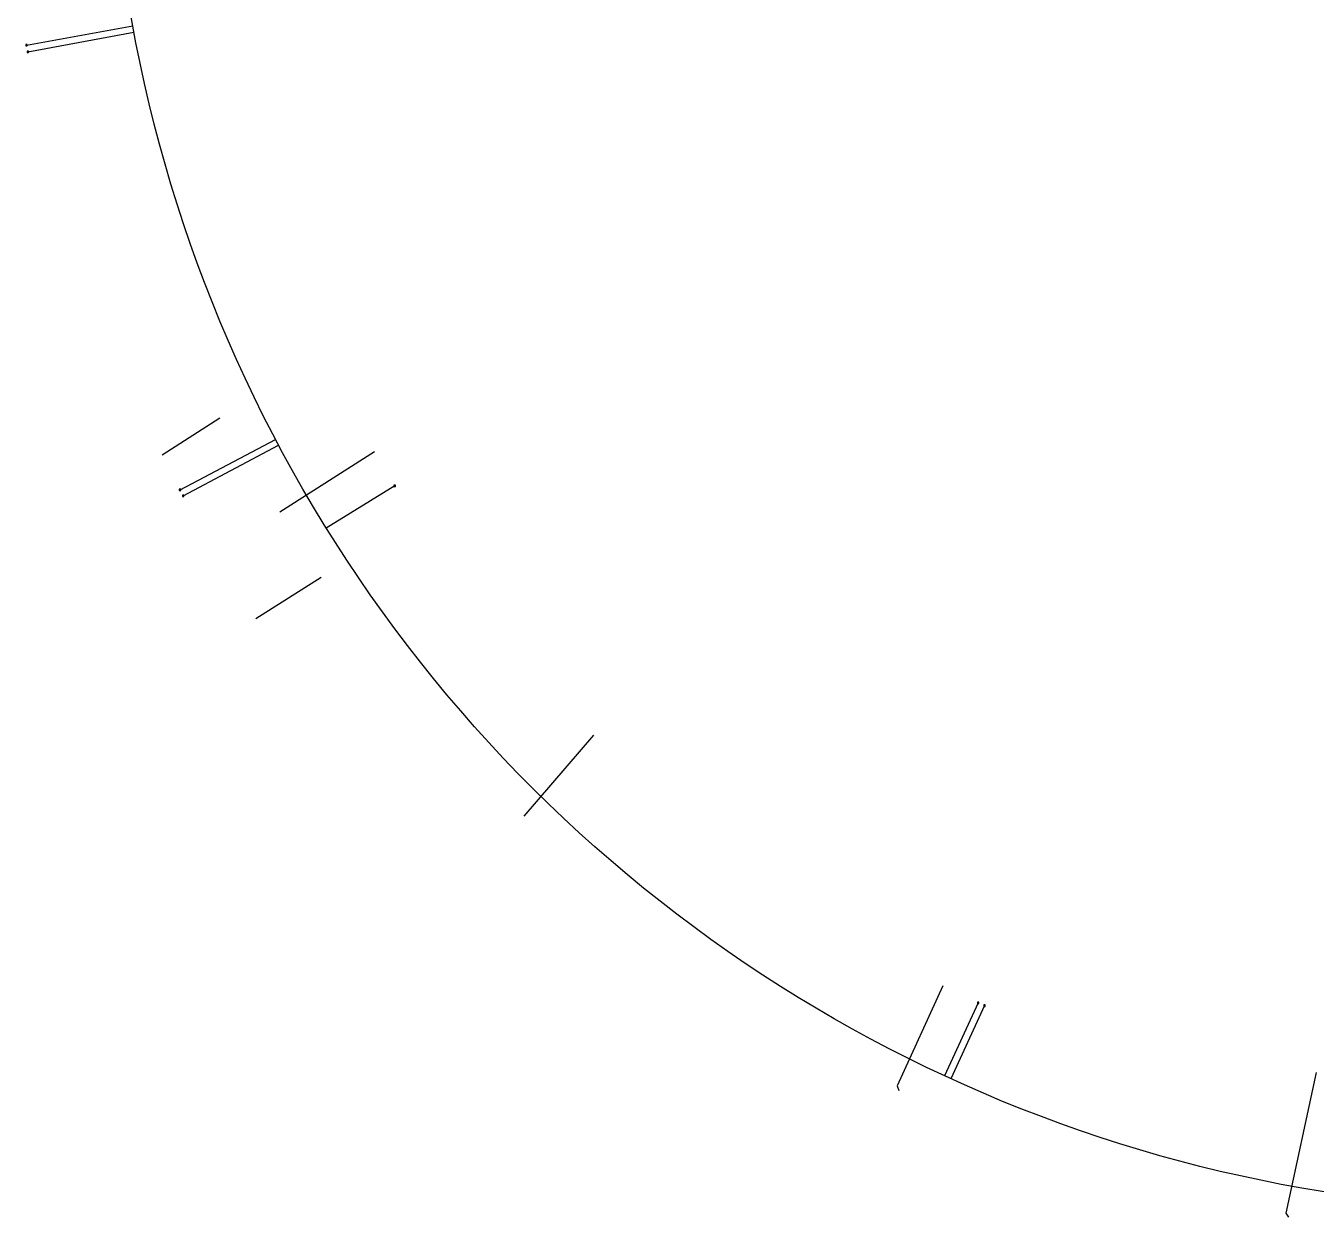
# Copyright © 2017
# Model space of a CAD drawing. Header units: feet. Extents: x 586514 to 588994, y 1029868 to 1031962.
# Drawn here: x 586801 to 587554, y 1030565 to 1031260 of the extents above; entities that cross this region are included whole.
import ezdxf

# ---------------------------------------------------------------- set-up
doc = ezdxf.new("R2010")
doc.units = ezdxf.units.FT
doc.header["$MEASUREMENT"] = 0
doc.layers.get('0').update_dxf_attribs({"color": 30})
for name, color, linetype in [('C-W', 130, 'Continuous'), ('C-W-METER', 131, 'Continuous'), ('C-W-SYM', 131, 'Continuous'), ('C-WW-SVC', 90, 'Continuous')]:
    doc.layers.add(name, color=color, linetype=linetype)

# ---------------------------------------------------------------- blocks, each defined once
blk = doc.blocks.new('WATER-METER')
blk.add_lwpolyline([(-0.035, 0.035), (-0.035, -0.035), (0.035, -0.035), (0.035, 0.035)], close=True)
blk.add_solid([(-0.035, 0.035), (0.035, -0.035), (-0.035, -0.035)])

msp = doc.modelspace()

# ---------------------------------------------------------------- linework, layer by layer
at = {"layer": 'C-W'}
for p, q in [((586801.26, 1031248.95), (586863.24, 1031260.23)), ((586801.98, 1031245.01), (586863.92, 1031256.57))]:
    msp.add_line(p, q, dxfattribs=at)
msp.add_lwpolyline([(588993.73, 1029868.15, -0.208151), (588655.13, 1030162.16, 0.337233), (587838.68, 1030582, -0.501921), (586855.12, 1031507.17, 0.398033), (586514.04, 1031962.2, 0.398033)], format="xyb", dxfattribs=at)
at = {"layer": 'C-W-METER'}
for p, q in [((586890.87, 1030989.36), (586946.62, 1031018.72)), ((586892.75, 1030985.83), (586948.36, 1031015.43)), ((587016.18, 1030991.78), (586976.24, 1030966.99)), ((587356.83, 1030690), (587337.03, 1030647.37)), ((587360.46, 1030688.32), (587340.88, 1030645.59))]:
    msp.add_line(p, q, dxfattribs=at)
at = {"layer": 'C-WW-SVC'}
for p, q in [((586880.42, 1031009.85), (586914.18, 1031031.34)), ((587004.33, 1031011.49), (586949.16, 1030976.38)), ((586935.17, 1030914.27), (586973.26, 1030938.51)), ((587132.26, 1030846.14), (587091.55, 1030798.9)), ((587336.11, 1030699.98), (587309.48, 1030641.53)), ((587554.1, 1030649.33), (587536.32, 1030567.23)), ((587309.48, 1030641.53), (587310.47, 1030638.88)), ((587536.32, 1030567.23), (587537.85, 1030564.85))]:
    msp.add_line(p, q, dxfattribs=at)

# ---------------------------------------------------------------- block references
at = {"layer": 'C-W-SYM', "xscale": 12, "yscale": 12, "zscale": 12}
for p in [(586801.26, 1031248.95), (586801.98, 1031245.01), (586890.87, 1030989.36), (587016.18, 1030991.78), (586892.75, 1030985.83), (587356.83, 1030690), (587360.46, 1030688.32)]:
    msp.add_blockref('WATER-METER', p, dxfattribs=at)

doc.saveas('drawing.dxf')
